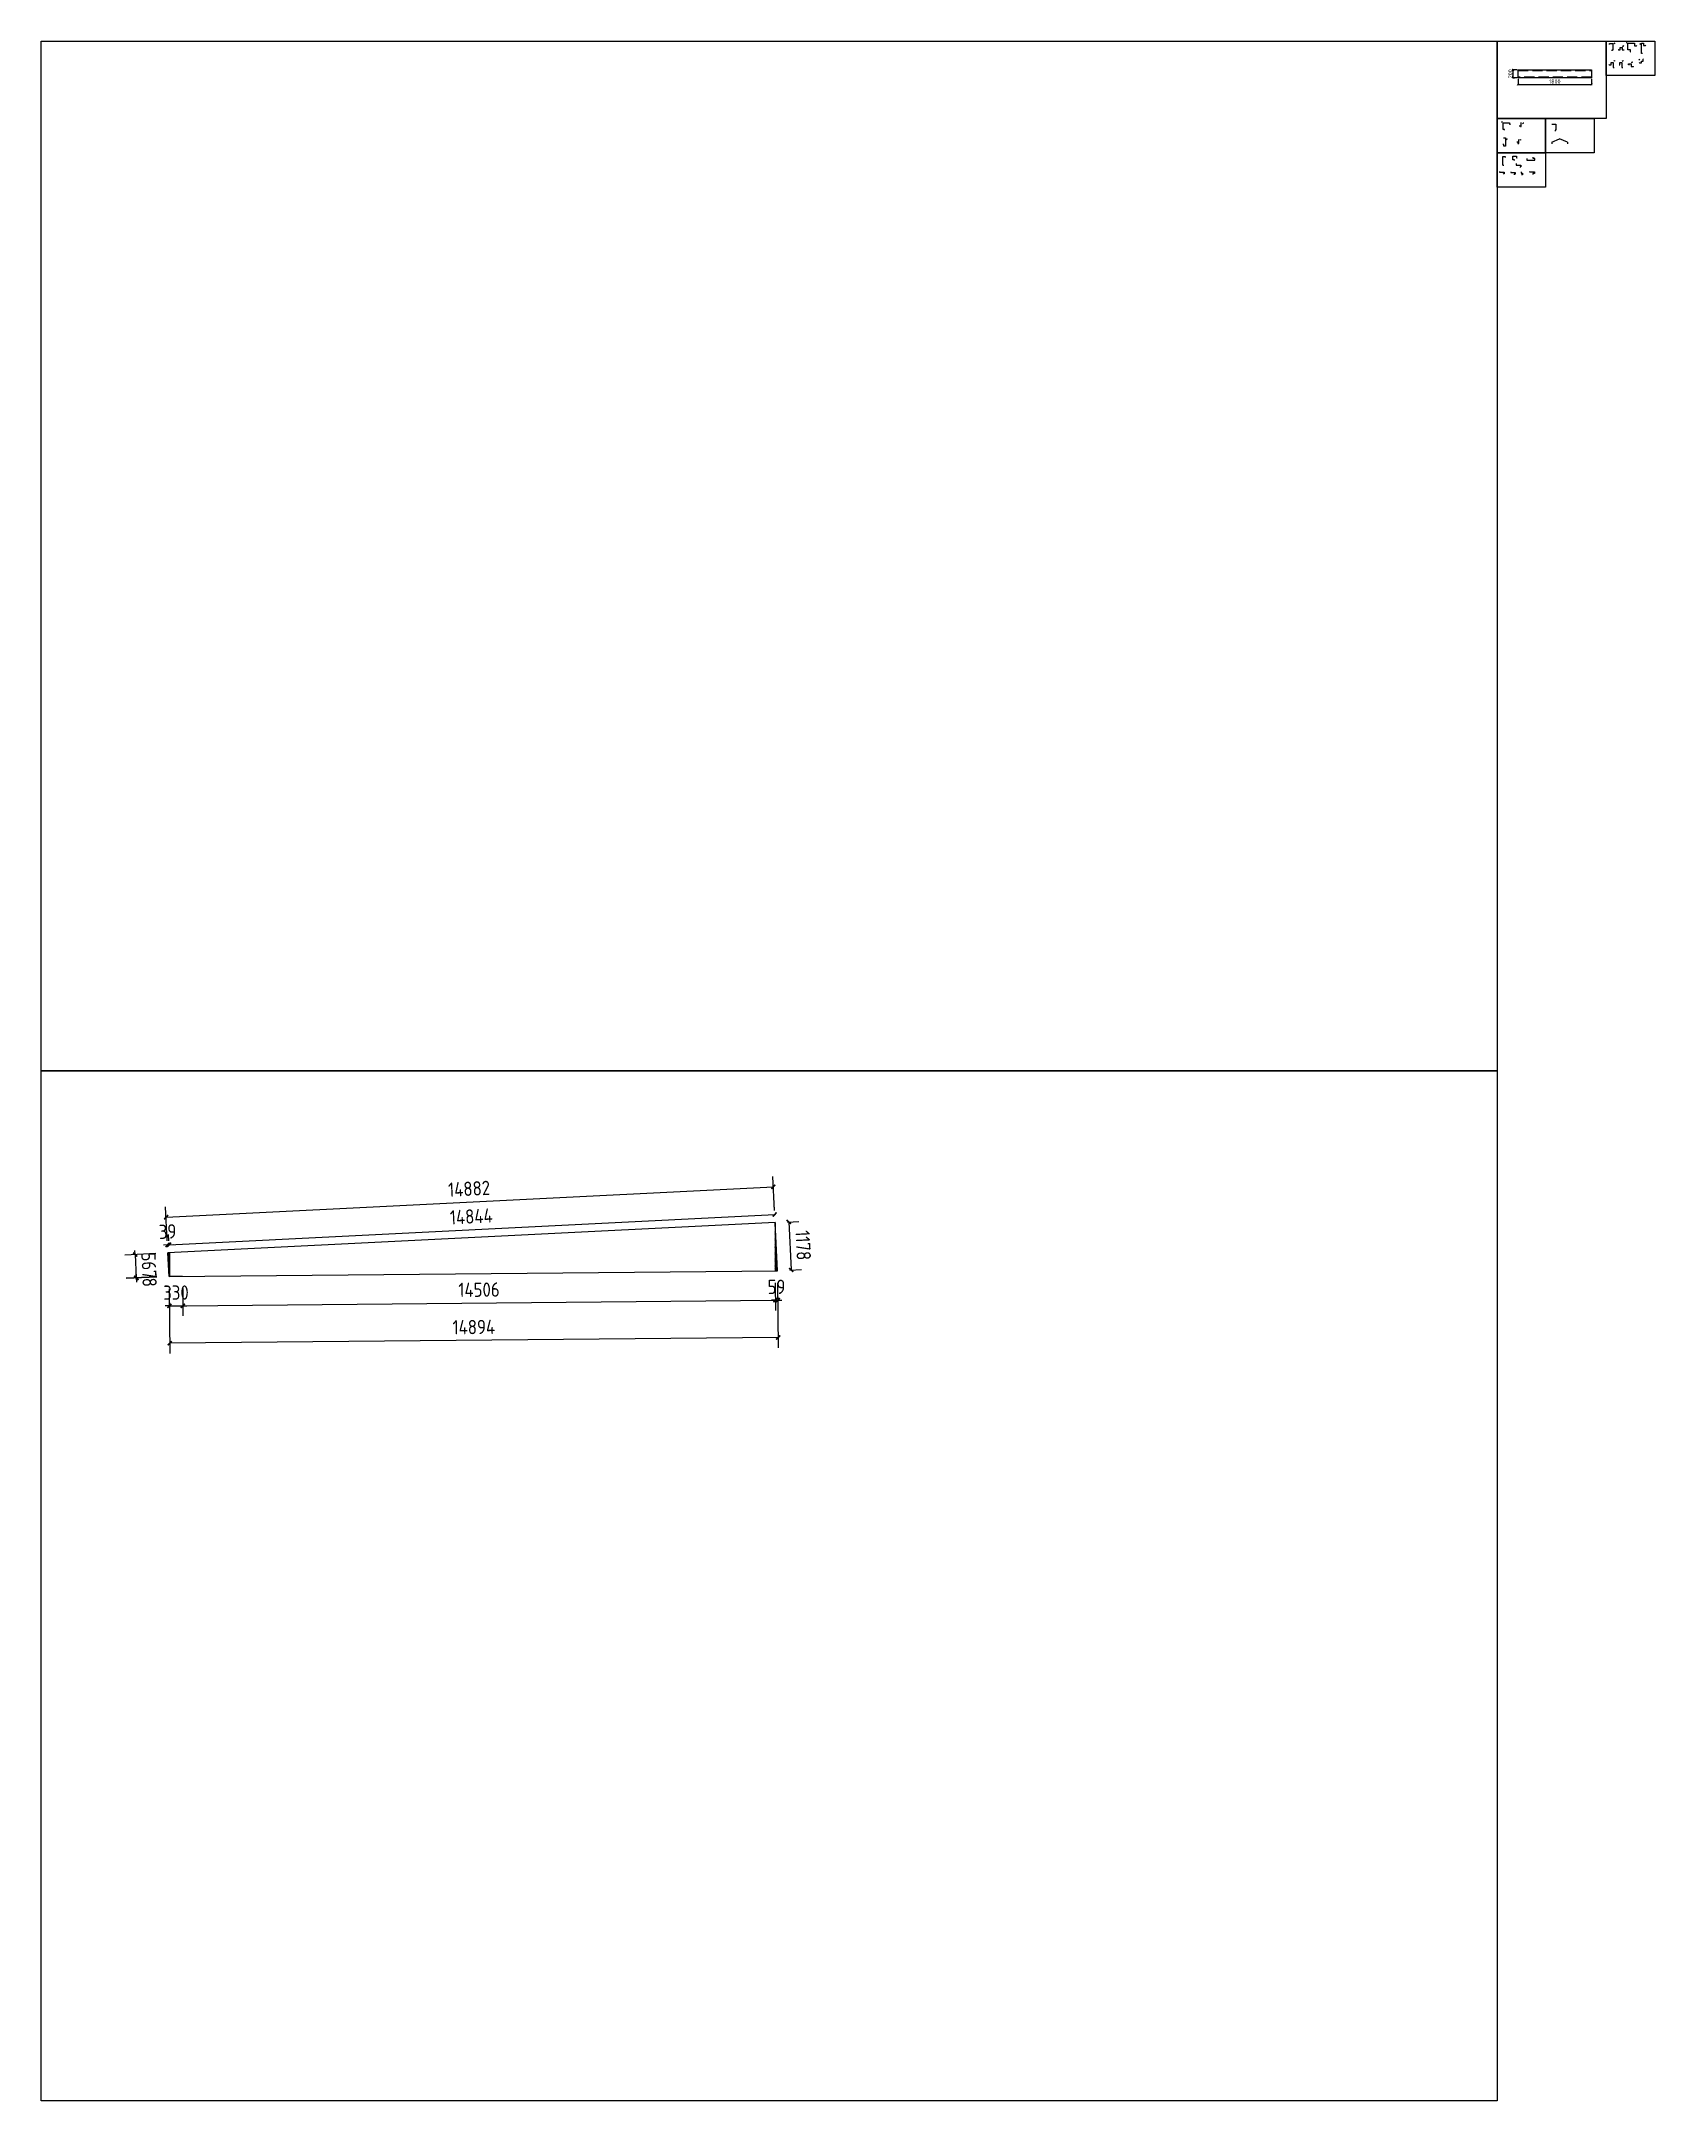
# Model space of a CAD drawing. Extents: x 564571 to 676920, y 109762 to 182243.
# Drawn here: x 637419 to 676920, y 109762 to 160162 of the extents above; entities that cross this region are included whole.
import ezdxf

# ---------------------------------------------------------------- set-up
doc = ezdxf.new("R2010")
doc.units = 0
doc.header["$LTSCALE"] = 1000
doc.header["$MEASUREMENT"] = 0
doc.linetypes.add('DASH', pattern=[0.35, 0.25, -0.1])
doc.styles.get("Standard").update_dxf_attribs({"font": 'gbenor.shx', "bigfont": 'gbcbig.shx'})
doc.dimstyles.get("Standard").update_dxf_attribs({"dimscale": 100, "dimtxt": 3.5, "dimasz": 1, "dimexe": 2.5, "dimexo": 3, "dimgap": 1.5, "dimtad": 1, "dimdec": 0, "dimzin": 0, "dimdsep": 46, "dimtxsty": 'Standard', "dimblk": 'ARCHTICK', "dimcen": 0.09, "dimadec": 0, "dimazin": 0, "dimtfac": 1, "dimtdec": 0, "dimtix": 1, "dimtmove": 2, "dimatfit": 3, "dimfxl": 1, "dimtolj": 1, "dimtzin": 0, "dimarcsym": 0})

msp = doc.modelspace()

# ---------------------------------------------------------------- blocks, each defined once
blk = doc.blocks.new('_ArchTick')
at = {"color": 0, "linetype": 'ByBlock', "const_width": 0.4}
blk.add_lwpolyline([(-0.5, -0.5), (0.5, 0.5)], dxfattribs=at)
blk = doc.blocks.new('*D318')
at = {"color": 0, "lineweight": -2}
for p, q in [((640512, 130707), (640412, 130702)), ((640507, 130808), (640500, 130957)), ((640512, 130707), (640551, 130709)), ((640546, 130810), (640538, 130959)), ((640551, 130709), (640651, 130714))]:
    blk.add_line(p, q, dxfattribs=at)
at = {"layer": 'Defpoints', "color": 0}
for p in [(640551, 130709), (640522, 130509), (640561, 130511)]:
    blk.add_point(p, dxfattribs=at)
at = {"color": 0, "lineweight": -2, "xscale": 100, "yscale": 100, "zscale": 100}
for p, rotation in [((640512, 130707), 2.862405226111751), ((640551, 130709), 182.8624052261118)]:
    blk.add_blockref('_ArchTick', p, dxfattribs=dict(at, rotation=rotation))
at = {"color": 0, "insert": (640515, 131033), "char_height": 350, "attachment_point": 5, "rotation": 2.8624}
blk.add_mtext('\\A1;39', dxfattribs=at)
blk = doc.blocks.new('*D319')
at = {"color": 0, "lineweight": -2}
for p, q in [((655371, 131552), (655363, 131700)), ((640551, 130709), (655376, 131450)), ((640546, 130810), (640538, 130959))]:
    blk.add_line(p, q, dxfattribs=at)
at = {"layer": 'Defpoints', "color": 0}
for p in [(655376, 131450), (655386, 131252), (640561, 130511)]:
    blk.add_point(p, dxfattribs=at)
at = {"color": 0, "lineweight": -2, "xscale": 100, "yscale": 100, "zscale": 100}
for p, rotation in [((655376, 131450), 2.862405226111732), ((640551, 130709), 182.8624052261118)]:
    blk.add_blockref('_ArchTick', p, dxfattribs=dict(at, rotation=rotation))
at = {"color": 0, "insert": (647947, 131404), "char_height": 350, "attachment_point": 5, "rotation": 2.8624}
blk.add_mtext('\\A1;14844', dxfattribs=at)
blk = doc.blocks.new('*D320')
at = {"color": 0, "lineweight": -2}
for p, q in [((640478, 131385), (655342, 132128)), ((655371, 131552), (655329, 132378)), ((640507, 130808), (640466, 131635))]:
    blk.add_line(p, q, dxfattribs=at)
at = {"layer": 'Defpoints', "color": 0}
for p in [(655342, 132128), (655386, 131252), (640522, 130509)]:
    blk.add_point(p, dxfattribs=at)
at = {"color": 0, "lineweight": -2, "xscale": 100, "yscale": 100, "zscale": 100}
for p, rotation in [((655342, 132128), 2.86240522611191), ((640478, 131385), 182.8624052261119)]:
    blk.add_blockref('_ArchTick', p, dxfattribs=dict(at, rotation=rotation))
at = {"color": 0, "insert": (647894, 132081), "char_height": 350, "attachment_point": 5, "rotation": 2.8624}
blk.add_mtext('\\A1;14882', dxfattribs=at)
blk = doc.blocks.new('*D321')
at = {"color": 0, "lineweight": -2}
for p, q in [((655685, 131267), (655969, 131281)), ((655719, 131269), (655778, 130093)), ((655744, 130091), (656028, 130105))]:
    blk.add_line(p, q, dxfattribs=at)
at = {"layer": 'Defpoints', "color": 0}
for p in [(655386, 131252), (655444, 130076), (655778, 130093)]:
    blk.add_point(p, dxfattribs=at)
at = {"color": 0, "lineweight": -2, "xscale": 100, "yscale": 100, "zscale": 100}
for p, rotation in [((655719, 131269), 92.86240522610491), ((655778, 130093), 272.8624052261049)]:
    blk.add_blockref('_ArchTick', p, dxfattribs=dict(at, rotation=rotation))
at = {"color": 0, "insert": (656073, 130697), "char_height": 350, "attachment_point": 5, "rotation": 272.8624}
blk.add_mtext('\\A1;1178', dxfattribs=at)
blk = doc.blocks.new('*D322')
at = {"color": 0, "lineweight": -2}
for p, q in [((639719, 130469), (639714, 130569)), ((640222, 130494), (639469, 130456)), ((639719, 130469), (639747, 129902)), ((640251, 129927), (639497, 129890)), ((639747, 129902), (639752, 129802))]:
    blk.add_line(p, q, dxfattribs=at)
at = {"layer": 'Defpoints', "color": 0}
for p in [(640522, 130509), (639747, 129902), (640550, 129942)]:
    blk.add_point(p, dxfattribs=at)
at = {"color": 0, "lineweight": -2, "xscale": 100, "yscale": 100, "zscale": 100}
for p, rotation in [((639719, 130469), 272.8624052261225), ((639747, 129902), 92.86240522612246)]:
    blk.add_blockref('_ArchTick', p, dxfattribs=dict(at, rotation=rotation))
at = {"color": 0, "insert": (640057, 130202), "char_height": 350, "attachment_point": 5, "rotation": 272.8624}
blk.add_mtext('\\A1;567', dxfattribs=at)
blk = doc.blocks.new('*D323')
at = {"color": 0, "lineweight": -2}
for p, q in [((640251, 129927), (639497, 129890)), ((640251, 129919), (639498, 129882)), ((639747, 129902), (639742, 130002)), ((639747, 129902), (639747, 129894)), ((639747, 129894), (639752, 129794))]:
    blk.add_line(p, q, dxfattribs=at)
at = {"layer": 'Defpoints', "color": 0}
for p in [(639747, 129894), (640550, 129942), (640551, 129934)]:
    blk.add_point(p, dxfattribs=at)
at = {"color": 0, "lineweight": -2, "xscale": 100, "yscale": 100, "zscale": 100}
for p, rotation in [((639747, 129902), 272.8624052261225), ((639747, 129894), 92.86240522612246)]:
    blk.add_blockref('_ArchTick', p, dxfattribs=dict(at, rotation=rotation))
at = {"color": 0, "insert": (640072, 129792), "char_height": 350, "attachment_point": 5, "rotation": 272.8624}
blk.add_mtext('\\A1;8', dxfattribs=at)
blk = doc.blocks.new('*D324')
at = {"color": 0, "lineweight": -2}
for p, q in [((640553, 129634), (640560, 128964)), ((640883, 129637), (640890, 128967)), ((640557, 129214), (640458, 129213)), ((640557, 129214), (640887, 129217)), ((640887, 129217), (640987, 129218))]:
    blk.add_line(p, q, dxfattribs=at)
at = {"layer": 'Defpoints', "color": 0}
for p in [(640551, 129934), (640881, 129937), (640887, 129217)]:
    blk.add_point(p, dxfattribs=at)
at = {"color": 0, "lineweight": -2, "xscale": 100, "yscale": 100, "zscale": 100}
for p, rotation in [((640557, 129214), 0.5447888661696343), ((640887, 129217), 180.5447888661696)]:
    blk.add_blockref('_ArchTick', p, dxfattribs=dict(at, rotation=rotation))
at = {"color": 0, "insert": (640719, 129540), "char_height": 350, "attachment_point": 5, "rotation": 0.5448}
blk.add_mtext('\\A1;330', dxfattribs=at)
blk = doc.blocks.new('*D325')
at = {"color": 0, "lineweight": -2}
for p, q in [((640883, 129637), (640890, 128967)), ((655388, 129775), (655395, 129105)), ((640887, 129217), (655392, 129355))]:
    blk.add_line(p, q, dxfattribs=at)
at = {"layer": 'Defpoints', "color": 0}
for p in [(655386, 130075), (640881, 129937), (655392, 129355)]:
    blk.add_point(p, dxfattribs=at)
at = {"color": 0, "lineweight": -2, "xscale": 100, "yscale": 100, "zscale": 100}
for p, rotation in [((640887, 129217), 180.5447888661696), ((655392, 129355), 0.5447888661696348)]:
    blk.add_blockref('_ArchTick', p, dxfattribs=dict(at, rotation=rotation))
at = {"color": 0, "insert": (648137, 129611), "char_height": 350, "attachment_point": 5, "rotation": 0.5448}
blk.add_mtext('\\A1;14506', dxfattribs=at)
blk = doc.blocks.new('*D326')
at = {"color": 0, "lineweight": -2}
for p, q in [((655388, 129775), (655395, 129105)), ((655447, 129776), (655454, 129105)), ((655392, 129355), (655293, 129354)), ((655392, 129355), (655451, 129355)), ((655451, 129355), (655551, 129356))]:
    blk.add_line(p, q, dxfattribs=at)
at = {"layer": 'Defpoints', "color": 0}
for p in [(655386, 130075), (655444, 130076), (655451, 129355)]:
    blk.add_point(p, dxfattribs=at)
at = {"color": 0, "lineweight": -2, "xscale": 100, "yscale": 100, "zscale": 100}
for p, rotation in [((655392, 129355), 0.5447888661696343), ((655451, 129355), 180.5447888661696)]:
    blk.add_blockref('_ArchTick', p, dxfattribs=dict(at, rotation=rotation))
at = {"color": 0, "insert": (655419, 129680), "char_height": 350, "attachment_point": 5, "rotation": 0.5448}
blk.add_mtext('\\A1;59', dxfattribs=at)
blk = doc.blocks.new('*D327')
at = {"color": 0, "lineweight": -2}
for p, q in [((640553, 129634), (640569, 128050)), ((655447, 129776), (655462, 128191)), ((655460, 128441), (640566, 128300))]:
    blk.add_line(p, q, dxfattribs=at)
at = {"layer": 'Defpoints', "color": 0}
for p in [(655444, 130076), (640551, 129934), (640566, 128300)]:
    blk.add_point(p, dxfattribs=at)
at = {"color": 0, "lineweight": -2, "xscale": 100, "yscale": 100, "zscale": 100}
for p, rotation in [((640566, 128300), 180.5447888661695), ((655460, 128441), 0.5447888661693945)]:
    blk.add_blockref('_ArchTick', p, dxfattribs=dict(at, rotation=rotation))
at = {"color": 0, "insert": (648010, 128696), "char_height": 350, "attachment_point": 5, "rotation": 0.5448}
blk.add_mtext('\\A1;14894', dxfattribs=at)
blk = doc.blocks.new('*D348')
at = {"color": 3, "lineweight": -2}
for p, q in [((673552, 159465), (673431, 159465)), ((673552, 159265), (673431, 159265)), ((673451, 159255), (673451, 159475))]:
    blk.add_line(p, q, dxfattribs=at)
at = {"layer": 'Defpoints', "color": 0}
for p in [(673451, 159465), (673572, 159465), (673572, 159265)]:
    blk.add_point(p, dxfattribs=at)
at = {"color": 3, "lineweight": -2, "xscale": 50, "yscale": 50, "zscale": 50}
for p, rotation in [((673451, 159465), 90), ((673451, 159265), 270)]:
    blk.add_blockref('_ArchTick', p, dxfattribs=dict(at, rotation=rotation))
at = {"color": 0, "insert": (673381, 159365), "char_height": 100, "attachment_point": 5, "rotation": 90}
blk.add_mtext('\\A1;200', dxfattribs=at)
blk = doc.blocks.new('*D349')
at = {"color": 3, "lineweight": -2}
for p, q in [((673562, 159106), (675382, 159106)), ((673572, 159245), (673572, 159086)), ((675372, 159245), (675372, 159086))]:
    blk.add_line(p, q, dxfattribs=at)
at = {"layer": 'Defpoints', "color": 0}
for p in [(673572, 159265), (675372, 159265), (675372, 159106)]:
    blk.add_point(p, dxfattribs=at)
at = {"color": 3, "lineweight": -2, "xscale": 50, "yscale": 50, "zscale": 50, "rotation": 180}
blk.add_blockref('_ArchTick', (673572, 159106), dxfattribs=at)
at = {"color": 3, "lineweight": -2, "xscale": 50, "yscale": 50, "zscale": 50}
blk.add_blockref('_ArchTick', (675372, 159106), dxfattribs=at)
at = {"color": 0, "insert": (674472, 159176), "char_height": 100, "attachment_point": 5}
blk.add_mtext('\\A1;1800', dxfattribs=at)

# ---------------------------------------------------------------- dimensions: what is measured, and where the dimension line sits
for p2, distance, picture, middle in [((673571.8, 159465.1), 120.8, '*D348', (673381.1, 159365.1)), ((675371.8, 159265.1), -158.7, '*D349', (674471.8, 159176.4))]:
    dim = msp.add_aligned_dim(p1=(673571.8, 159265.1), p2=p2, distance=distance, dimstyle='Standard', override={"dimtxt": 1, "dimasz": 0.5, "dimexe": 0.2, "dimexo": 0.2, "dimgap": 0.2, "dimdle": 0.1, "dimclrd": 3, "dimclre": 3})
    dim.commit()
    dim.dimension.update_dxf_attribs({"geometry": picture, "text_midpoint": middle})
for p1, p2, distance, picture, middle in [((640521.9, 130508.8), (655385.6, 131252), 877.1, '*D320', (647893.7, 132081)), ((640521.9, 130508.8), (640560.6, 130510.8), 198.5, '*D318', (640515.1, 131032.6)), ((655385.6, 131252), (655444.4, 130075.9), 334, '*D321', (656073.3, 130696.9)), ((640521.9, 130508.8), (640550.2, 129942.3), -804.2, '*D322', (640057.4, 130201.6)), ((655444.4, 130075.9), (640550.6, 129934.3), 1634.5, '*D327', (648010, 128695.6)), ((640550.6, 129934.3), (640880.6, 129937.4), -720.8, '*D324', (640719.4, 129540.1))]:
    dim = msp.add_aligned_dim(p1=p1, p2=p2, distance=distance, dimstyle='Standard')
    dim.commit()
    dim.dimension.update_dxf_attribs({"geometry": picture, "text_midpoint": middle})
for base, p1, p2, angle, picture, middle in [((655375.7, 131450.2), (640560.6, 130510.8), (655385.6, 131252), 182.86241, '*D319', (647947, 131404.2)), ((655392.5, 129354.6), (640880.6, 129937.4), (655385.6, 130075.3), 180.54479, '*D325', (648136.9, 129610.6)), ((655451.3, 129355.1), (655385.6, 130075.3), (655444.4, 130075.9), 180.54479, '*D326', (655418.8, 129679.8))]:
    dim = msp.add_linear_dim(base=base, p1=p1, p2=p2, angle=angle, dimstyle='Standard')
    dim.commit()
    dim.dimension.update_dxf_attribs({"geometry": picture, "text_midpoint": middle})
dim = msp.add_linear_dim(base=(639747.4, 129894.1), p1=(640550.2, 129942.3), p2=(640550.6, 129934.3), angle=92.86241, dimstyle='Standard')
dim.commit()
dim.dimension.update_dxf_attribs({"geometry": '*D323', "text_midpoint": (640071.8, 129791.9), "dimtype": 160})

# ---------------------------------------------------------------- hatches: boundary and pattern name
h = msp.add_hatch()
h.set_pattern_fill('ANSI31', color=256, scale=5, style=0)
h.set_pattern_definition([(45, (0, 0), (-5.61266008, 5.61266008), [])])
h.paths.add_polyline_path([(655385.6, 131252), (655385.6, 130075.3), (655444.4, 130075.9)])
h.paths.add_polyline_path([(640560.6, 130510.8), (640521.9, 130508.8), (640550.2, 129942.3), (640560.6, 129942.3)])
h.paths.add_polyline_path([(640880.6, 129942.3), (640550.2, 129942.3), (640550.6, 129934.3), (640880.6, 129937.4)])

# ---------------------------------------------------------------- linework, layer by layer
for p, q in [((675813.6, 160084.1), (675813.6, 160104.1)), ((675813.6, 160104.1), (675893.6, 160104.1)), ((675893.6, 159944.1), (675868.6, 159944.1)), ((675868.6, 159944.1), (675868.6, 159924.1)), ((675893.6, 160104.1), (675893.6, 159944.1)), ((675915.7, 160097.1), (675936.9, 160111.4)), ((675936.9, 160111.4), (675926.2, 160111)), ((675936.9, 160111.4), (675932.5, 160101.7)), ((676031.3, 159946.9), (676025, 159954.6)), ((676031.3, 159946.9), (676071.3, 159946.9)), ((676071.3, 159946.9), (676071.3, 160006.9)), ((676071.3, 160006.9), (676121.3, 160006.9)), ((676121.3, 160006.9), (676121.3, 159946.9)), ((676121.3, 159946.9), (676161.3, 159946.9)), ((676129.4, 160031.2), (676150.6, 160045.5)), ((676150.6, 160045.5), (676139.9, 160045.1)), ((676150.6, 160045.5), (676146.3, 160035.8)), ((676161.3, 159946.9), (676169.1, 159953.2)), ((676245.2, 160113.4), (676225.9, 160133.6)), ((676225.9, 160133.6), (676227.2, 160125.7)), ((676225.9, 160133.6), (676233.7, 160132)), ((676262.4, 159952.2), (676262.4, 160112.2)), ((676262.4, 160112.2), (676422.4, 160112.2)), ((676322.4, 159952.2), (676262.4, 159952.2)), ((676322.4, 159902.2), (676313.6, 159897.5)), ((676322.4, 159902.2), (676322.4, 159952.2)), ((676422.4, 160112.2), (676422.4, 160052.2)), ((676422.4, 160052.2), (676472.4, 160052.2)), ((676472.4, 160052.2), (676478.1, 160060.4)), ((676574.3, 160080.3), (676554.9, 160100.5)), ((676554.9, 160100.5), (676556.2, 160092.6)), ((676554.9, 160100.5), (676562.7, 160098.9)), ((676592.3, 159864.2), (676592.3, 160114.2)), ((676592.3, 160114.2), (676642.3, 160114.2)), ((676617.3, 159864.2), (676592.3, 159864.2)), ((676642.3, 160114.2), (676642.3, 160054.2)), ((676642.3, 160054.2), (676692.3, 160054.2)), ((676692.3, 160054.2), (676698.2, 160062.4)), ((673571.8, 159465.1), (675371.8, 159465.1)), ((673571.8, 159265.1), (673571.8, 159465.1)), ((675371.8, 159265.1), (673571.8, 159265.1)), ((675371.8, 159465.1), (675371.8, 159265.1)), ((675801.1, 159580.7), (675794.8, 159588.5)), ((675801.1, 159580.7), (675851.1, 159580.7)), ((675851.1, 159580.7), (675851.1, 159640.7)), ((675851.1, 159640.7), (675901.1, 159640.7)), ((675901.1, 159640.7), (675901.1, 159515.7)), ((675901.1, 159515.7), (675921.1, 159515.7)), ((675915.7, 159671.5), (675936.9, 159685.9)), ((675936.9, 159685.9), (675926.2, 159685.5)), ((675936.9, 159685.9), (675932.5, 159676.1)), ((676045.5, 159580.7), (676065.5, 159580.7)), ((676065.5, 159580.7), (676065.5, 159640.7)), ((676065.5, 159640.7), (676115.5, 159640.7)), ((676115.5, 159640.7), (676115.5, 159515.7)), ((676115.5, 159515.7), (676135.5, 159515.7)), ((676124, 159671.5), (676145.2, 159685.9)), ((676145.2, 159685.9), (676134.5, 159685.5)), ((676145.2, 159685.9), (676140.8, 159676.1)), ((676279.4, 159580.4), (676279.4, 159605.4)), ((676279.4, 159605.4), (676344.4, 159605.4)), ((676299.4, 159580.4), (676279.4, 159580.4)), ((676344.4, 159605.4), (676344.4, 159540.4)), ((676344.4, 159540.4), (676394.4, 159540.4)), ((676349, 159636.8), (676370.2, 159651.1)), ((676370.2, 159651.1), (676359.6, 159650.7)), ((676370.2, 159651.1), (676365.9, 159641.4)), ((676394.4, 159540.4), (676400.1, 159548.6)), ((676554.8, 159698.3), (676535.5, 159718.5)), ((676535.5, 159718.5), (676536.7, 159710.6)), ((676535.5, 159718.5), (676543.3, 159716.9)), ((676542.1, 159630.2), (676537.4, 159639)), ((676542.1, 159630.2), (676592.1, 159630.2)), ((676592.1, 159630.2), (676592.1, 159670.2)), ((676592.1, 159670.2), (676632.1, 159670.2)), ((676632.1, 159720.2), (676624.5, 159726.7)), ((676632.1, 159670.2), (676632.1, 159720.2)), ((673193.5, 158174.2), (673174.2, 158194.4)), ((673174.2, 158194.4), (673175.4, 158186.5)), ((673174.2, 158194.4), (673182, 158192.8)), ((673206.4, 158002.1), (673206.4, 158162.1)), ((673206.4, 158162.1), (673366.4, 158162.1)), ((673236.4, 158002.1), (673206.4, 158002.1)), ((673212.1, 157793.4), (673262.1, 157793.4)), ((673236.4, 157982.1), (673236.4, 158002.1)), ((673262.1, 157793.4), (673262.1, 157593.4)), ((673284.2, 157754.6), (673305.4, 157769)), ((673305.4, 157769), (673294.7, 157768.5)), ((673305.4, 157769), (673301, 157759.2)), ((673366.4, 158162.1), (673366.4, 158132.1)), ((673366.4, 158132.1), (673386.4, 158132.1)), ((673590.2, 157658.7), (673590.2, 157758.7)), ((673600.5, 158093.3), (673630.5, 158093.3)), ((673611.6, 157738.6), (673632.8, 157752.9)), ((673632.8, 157752.9), (673622.1, 157752.5)), ((673632.8, 157752.9), (673628.4, 157743.2)), ((673630.5, 158093.3), (673630.5, 158073.3)), ((673630.5, 158073.3), (673650.5, 158073.3)), ((673650.5, 158073.3), (673650.5, 158173.3)), ((673683.9, 158149.9), (673705.1, 158164.3)), ((673705.1, 158164.3), (673694.4, 158163.8)), ((673705.1, 158164.3), (673700.7, 158154.5)), ((674395.5, 157692.7), (674588, 157776.4)), ((674397.3, 158132.5), (674497.3, 158132.5)), ((674497.3, 157982.5), (674477.3, 157982.5)), ((674477.3, 157982.5), (674477.3, 157962.5)), ((674497.3, 158132.5), (674497.3, 157982.5)), ((674780.6, 157692.7), (674588, 157776.4)), ((673196.9, 157130.2), (673196.9, 157340.2)), ((673196.9, 157340.2), (673256.9, 157340.2)), ((673222.1, 157633.4), (673202.1, 157633.4)), ((673222.1, 157593.4), (673222.1, 157633.4)), ((673262.1, 157593.4), (673222.1, 157593.4)), ((673256.9, 157340.2), (673256.9, 157320.2)), ((673443.5, 157259.5), (673443.5, 157349.5)), ((673443.5, 157349.5), (673533.5, 157349.5)), ((673483.5, 157259.5), (673443.5, 157259.5)), ((673483.5, 157239.5), (673483.5, 157259.5)), ((673533.5, 157349.5), (673533.5, 157309.5)), ((673533.5, 157309.5), (673553.5, 157309.5)), ((673540.2, 157698.7), (673570.2, 157698.7)), ((673570.2, 157698.7), (673570.2, 157658.7)), ((673570.2, 157658.7), (673590.2, 157658.7)), ((673783.8, 157291), (673783.8, 157251)), ((673783.8, 157251), (673983.8, 157251)), ((673943.8, 157291), (673943.8, 157321)), ((673983.8, 157291), (673943.8, 157291)), ((673983.8, 157251), (673983.8, 157291)), ((674395.5, 157692.7), (674395.5, 157652.7)), ((674780.6, 157692.7), (674780.6, 157652.7)), ((673115.1, 156970.5), (673115.1, 156955.5)), ((673115.1, 156955.5), (673235.1, 156955.5)), ((673216.9, 157130.2), (673196.9, 157130.2)), ((673215.1, 156915.5), (673206.1, 156927.5)), ((673235.1, 156915.5), (673215.1, 156915.5)), ((673216.9, 157110.2), (673216.9, 157130.2)), ((673235.1, 156955.5), (673235.1, 156915.5)), ((673397.4, 156967), (673397.4, 156952)), ((673397.4, 156952), (673497.4, 156952)), ((673497.4, 156912), (673477.4, 156912)), ((673477.4, 156912), (673477.4, 156892)), ((673497.4, 156952), (673497.4, 156912)), ((673522.1, 157168.6), (673522.1, 157128.6)), ((673522.1, 157128.6), (673642.1, 157128.6)), ((673642.1, 157088.6), (673622.1, 157088.6)), ((673622.1, 157088.6), (673622.1, 157068.6)), ((673642.1, 157128.6), (673642.1, 157088.6)), ((673644.6, 156965.6), (673644.6, 156935.6)), ((673644.6, 156935.6), (673684.6, 156935.6)), ((673664.6, 156895.6), (673659.4, 156904.1)), ((673684.6, 156895.6), (673664.6, 156895.6)), ((673684.6, 156935.6), (673684.6, 156895.6)), ((673852.4, 156976.9), (673852.4, 156961.9)), ((673852.4, 156961.9), (673972.4, 156961.9)), ((673972.4, 156921.9), (673932.4, 156921.9)), ((673932.4, 156921.9), (673932.4, 156901.9)), ((673972.4, 156961.9), (673972.4, 156921.9)), ((655385.6, 131252), (640521.9, 130508.8)), ((655385.6, 131252), (655385.6, 130075.3)), ((640550.6, 129934.3), (640521.9, 130508.8)), ((640550.6, 129934.3), (655444.4, 130075.9)), ((640560.6, 130510.8), (640560.6, 129942.3)), ((640550.2, 129942.3), (640880.6, 129942.3)), ((640880.6, 129942.3), (640880.6, 129937.4))]:
    msp.add_line(p, q)
at = {"linetype": 'DASH'}
for p, q in [((673571.8, 159445.1), (675371.8, 159445.1)), ((675371.8, 159285.1), (673571.8, 159285.1))]:
    msp.add_line(p, q, dxfattribs=at)
at = {"color": 1}
msp.add_line((655444.4, 130075.9), (655385.6, 131252), dxfattribs=at)
for points in [[(637419.1, 160162.3), (673059.1, 160162.3), (673059.1, 134962.3), (637419.1, 134962.3)], [(673059.1, 160162.3), (675732.1, 160162.3), (675732.1, 158272.3), (673059.1, 158272.3)], [(675732.1, 160162.3), (676920.1, 160162.3), (676920.1, 159322.3), (675732.1, 159322.3)], [(673059.1, 158272.3), (674247.1, 158272.3), (674247.1, 157432.3), (673059.1, 157432.3)], [(674247.1, 158272.3), (675435.1, 158272.3), (675435.1, 157432.3), (674247.1, 157432.3)], [(673059.1, 157432.3), (674247.1, 157432.3), (674247.1, 156592.3), (673059.1, 156592.3)], [(637419.1, 134962.3), (673059.1, 134962.3), (673059.1, 109762.3), (637419.1, 109762.3)]]:
    msp.add_lwpolyline(points, close=True)

msp.set_redraw_order([(e.dxf.handle, doc.entitydb.next_handle()) for e in msp.query("TEXT MTEXT ATTDEF DIMENSION ARC_DIMENSION")])  # texts and dimensions are drawn at this point

doc.saveas('drawing.dxf')
